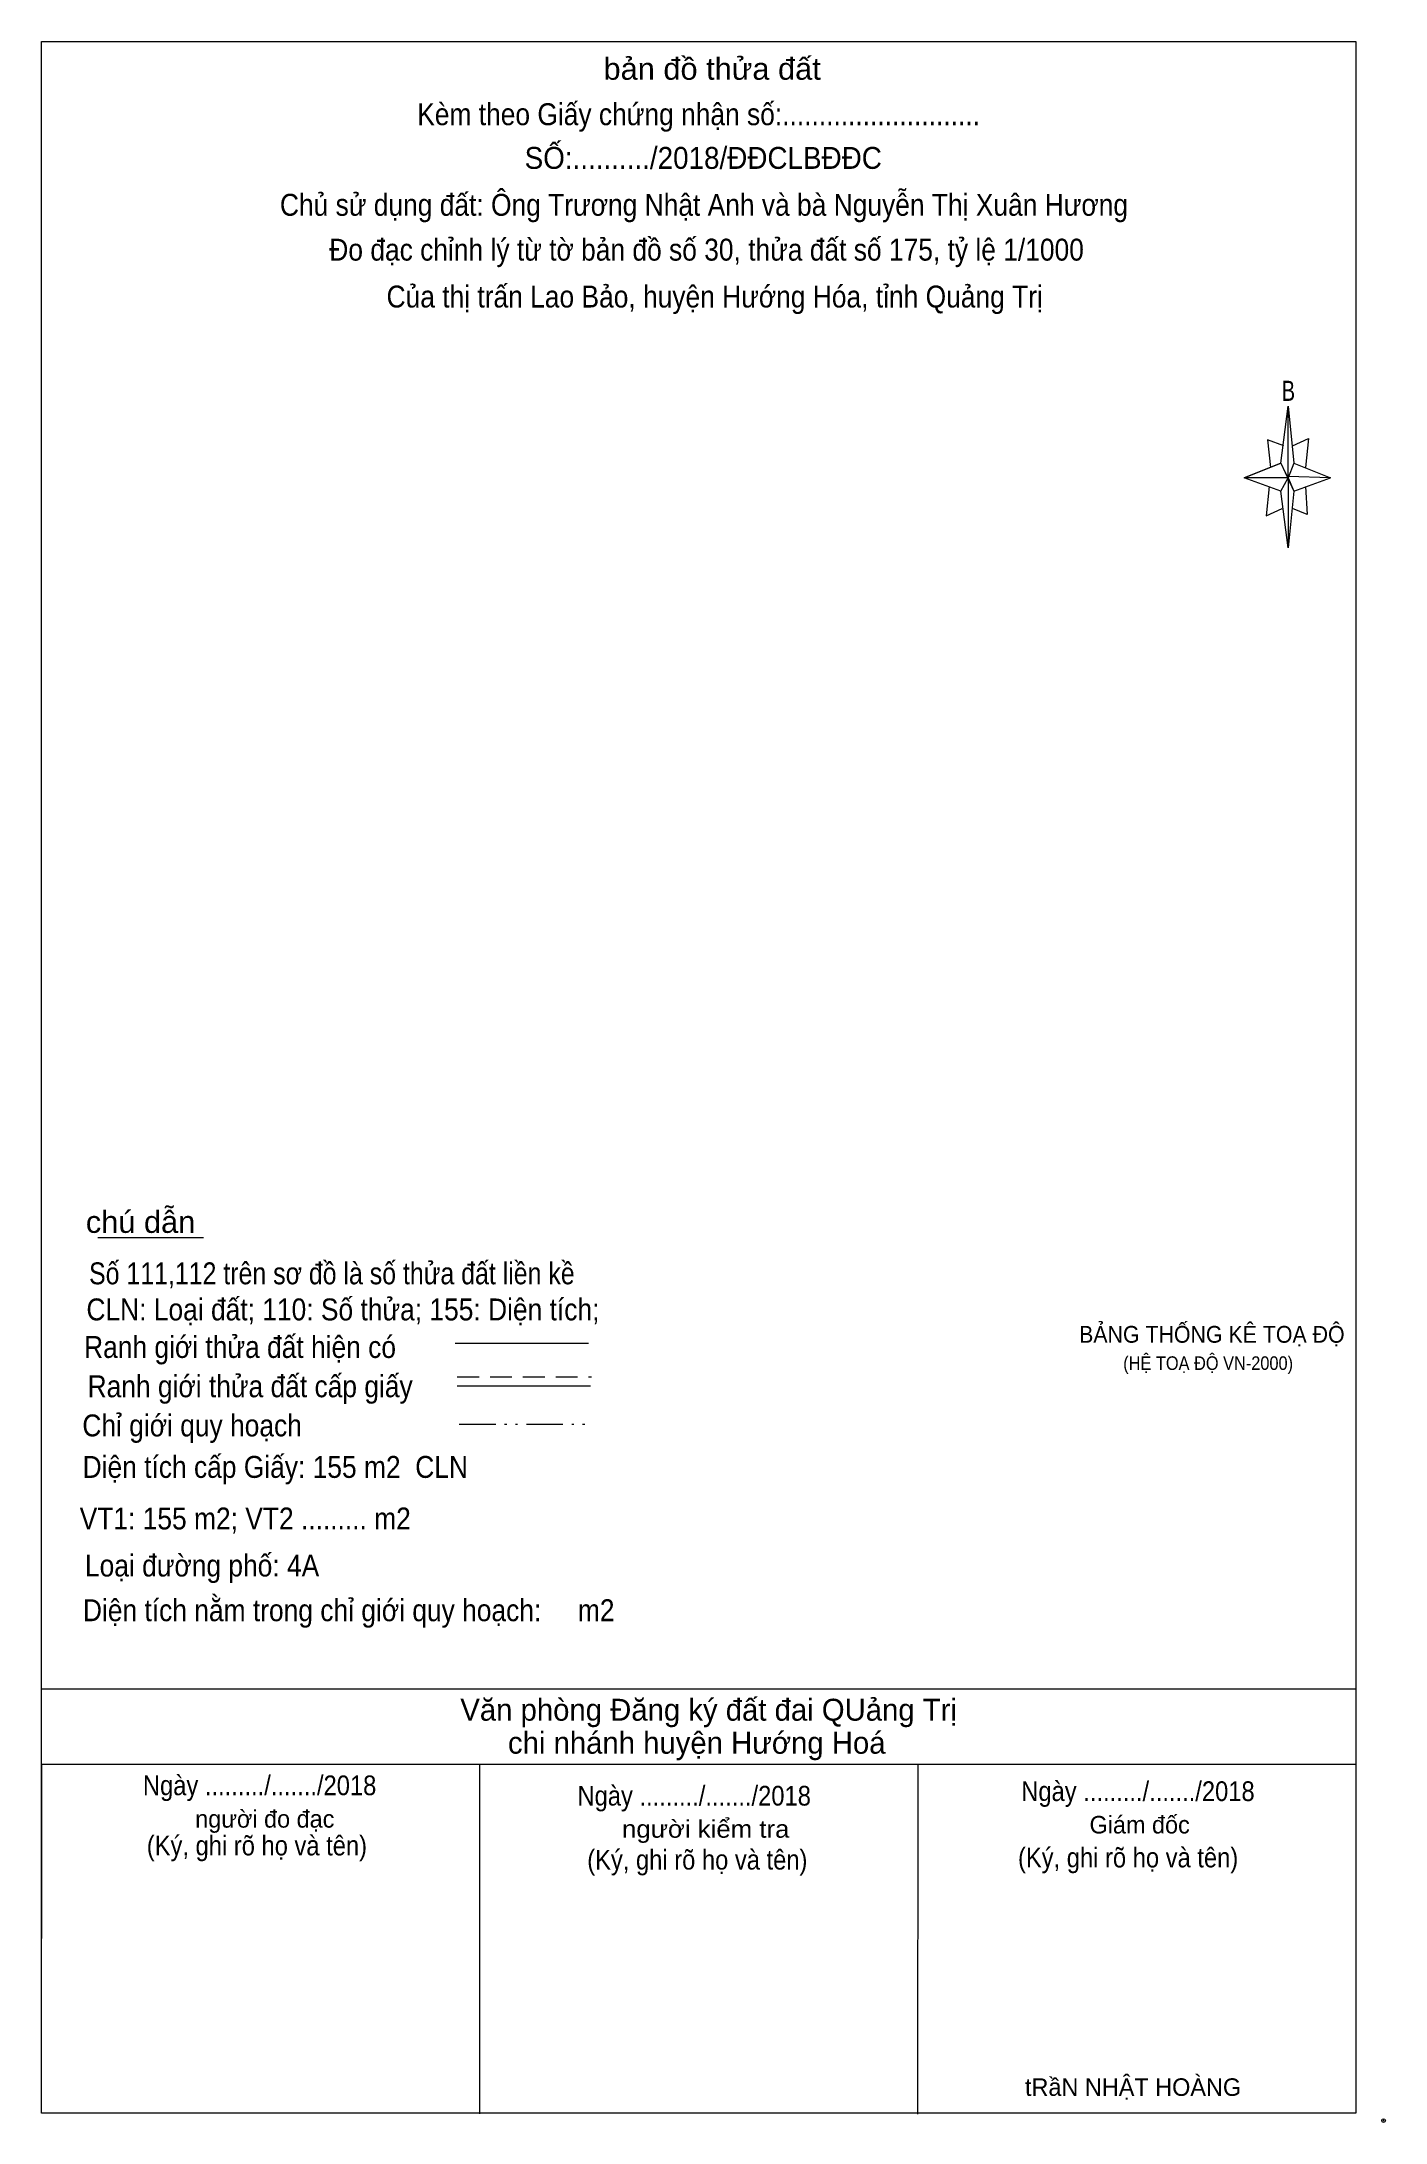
# Model space of a CAD drawing. Header units: metres. Extents: x 550505 to 551085, y 1840139 to 1840284.
# Drawn here: x 550771.8 to 550863.9, y 1840138.9 to 1840281.3 of the extents above; entities that cross this region are included whole.
import ezdxf
from ezdxf.enums import TextEntityAlignment as Align

# ---------------------------------------------------------------- set-up
doc = ezdxf.new("R2010")
doc.units = ezdxf.units.M
doc.header["$LTSCALE"] = 0.5
doc.header["$PDMODE"] = 32
doc.header["$PDSIZE"] = 0.25
doc.linetypes.add('DASH_DOUBLE_DOT', pattern=[9.2, 5, -1.2, 0.3, -1.2, 0.3, -1.2])
doc.linetypes.add('MEDIUM_DASHED', pattern=[4.5, 3, -1.5])
doc.layers.add('1', color=7, linetype='Continuous')
for name, color, linetype, lineweight in [('17', 7, 'Continuous', 13), ('5', 7, 'Continuous', 13), ('6', 7, 'Continuous', 13), ('63', 7, 'DASH_DOUBLE_DOT', 13)]:
    doc.layers.add(name, color=color, linetype=linetype, lineweight=lineweight)

msp = doc.modelspace()

# ---------------------------------------------------------------- texts
at = {"layer": '1'}
for s, height, width, p in [('BẢNG THỐNG KÊ TOẠ ĐỘ ', 1.15, 0.95, (550842.88, 1840192.26)), ('(HỆ TOẠ ĐỘ VN-2000)', 0.93, 0.9, (550845.9, 1840190.4))]:
    msp.add_text(s, height=height, dxfattribs=dict(at, width=width)).set_placement(p)
at = {"layer": '5'}
for s, height, width, p in [('bản đồ thửa đất', 1.5, 1.05, (550817.75, 1840278.71)), ('Kèm theo Giấy chứng nhận số:...........................', 1.5, 0.9, (550816.82, 1840275.6)), ('SỐ:........../2018/ĐĐCLBĐĐC', 1.5, 0.95, (550817.14, 1840272.61)), ('Chủ sử dụng đất: Ông Trương Nhật Anh và bà Nguyễn Thị Xuân Hương', 1.5, 0.9, (550817.19, 1840269.4)), ('Đo đạc chỉnh lý từ tờ bản đồ số 30, thửa đất số 175, tỷ lệ 1/1000 ', 1.5, 0.9, (550817.62, 1840266.33)), ('Của thị trấn Lao Bảo, huyện Hướng Hóa, tỉnh Quảng Trị', 1.5, 0.9, (550817.925, 1840263.12)), ('B', 1.378, 0.75, (550857.21, 1840256.73))]:
    msp.add_text(s, height=height, dxfattribs=dict(at, width=width)).set_placement(p, align=Align.CENTER)
at = {"layer": '6'}
for s, width, p in [('chú dẫn', 1.05, (550774.86, 1840199.78)), ('Số 111,112 trên sơ đồ là số thửa đất liền kề', 0.85, (550775.08, 1840196.26)), ('CLN: Loại đất; 110: Số thửa; 155: Diện tích;', 0.9, (550774.9, 1840193.79)), ('Ranh giới thửa đất hiện có ', 0.9, (550774.74, 1840191.22)), ('Ranh giới thửa đất cấp giấy', 0.9, (550774.98, 1840188.53)), ('Chỉ giới quy hoạch', 0.9, (550774.62, 1840185.85)), ('Diện tích cấp Giấy: 155 m2  CLN', 0.9, (550774.64, 1840183.01)), ('VT1: 155 m2; VT2 ......... m2', 0.9, (550774.44, 1840179.48)), ('Loại đường phố: 4A', 0.9, (550774.8, 1840176.26)), ('Diện tích nằm trong chỉ giới quy hoạch:     m2', 0.9, (550774.66, 1840173.2))]:
    msp.add_text(s, height=1.5, dxfattribs=dict(at, width=width)).set_placement(p)
for s, height, p in [(' Văn phòng Đăng ký đất đai QUảng Trị', 1.5, (550817.23, 1840166.39)), ('chi nhánh huyện Hướng Hoá', 1.5, (550816.695, 1840164.13)), ('người đo đạc', 1.2, (550787.115, 1840159.07)), ('Giám đốc', 1.2, (550847.025, 1840158.67)), ('tRầN NHẬT HOÀNG', 1.2, (550846.575, 1840140.71))]:
    msp.add_text(s, height=height, dxfattribs=at).set_placement(p, align=Align.CENTER)
for s, height, width, p in [('Ngày ........./......./2018', 1.35, 0.9, (550786.76, 1840161.29)), ('Ngày ........./......./2018', 1.35, 0.9, (550846.91, 1840160.89)), ('Ngày ........./......./2018', 1.35, 0.9, (550816.52, 1840160.58)), ('người kiểm tra', 1.2, 1.1, (550817.31, 1840158.38)), ('(Ký, ghi rõ họ và tên)', 1.35, 0.9, (550786.575, 1840157.17)), ('(Ký, ghi rõ họ và tên)', 1.35, 0.9, (550816.735, 1840156.2)), ('(Ký, ghi rõ họ và tên)', 1.35, 0.9, (550846.235, 1840156.35))]:
    msp.add_text(s, height=height, dxfattribs=dict(at, width=width)).set_placement(p, align=Align.CENTER)

# ---------------------------------------------------------------- linework, layer by layer
at = {"layer": '17'}
for p, q in [((550775.67, 1840199.46), (550782.91, 1840199.46)), ((550771.83, 1840139.52), (550771.85, 1840163.42)), ((550801.83, 1840139.49), (550801.85, 1840163.4)), ((550831.83, 1840139.46), (550831.85, 1840163.38))]:
    msp.add_line(p, q, dxfattribs=at)
at = {"layer": '5'}
for p, q in [((550856.69, 1840252.46), (550857.19, 1840256.36)), ((550857.59, 1840252.46), (550860.09, 1840251.46)), ((550856.69, 1840250.56), (550854.19, 1840251.46)), ((550858.39, 1840250.86), (550858.49, 1840248.96)), ((550857.59, 1840250.56), (550857.19, 1840246.66)), ((550858.49, 1840248.96), (550857.49, 1840249.36))]:
    msp.add_line(p, q, dxfattribs=at)
for points in [[(550771.83, 1840281.32), (550861.83, 1840281.32), (550861.83, 1840139.52), (550771.83, 1840139.52)], [(550857.19, 1840256.36), (550857.59, 1840252.46), (550857.19, 1840251.46)], [(550857.19, 1840251.46), (550854.19, 1840251.46), (550856.69, 1840252.46), (550857.59, 1840250.56), (550860.09, 1840251.46), (550857.19, 1840251.56)], [(550857.19, 1840251.46), (550857.19, 1840246.66), (550856.69, 1840250.56)]]:
    msp.add_lwpolyline(points, close=True, dxfattribs=at)
for points in [[(550856.89, 1840253.66), (550855.79, 1840254.06), (550855.99, 1840252.16)], [(550857.49, 1840253.66), (550858.59, 1840254.16), (550858.39, 1840252.16)], [(550857.19, 1840251.46), (550856.69, 1840252.46), (550854.19, 1840251.46)], [(550855.89, 1840250.86), (550855.69, 1840248.86), (550856.79, 1840249.36)], [(550857.19, 1840251.46), (550857.59, 1840250.56), (550860.09, 1840251.46)]]:
    msp.add_lwpolyline(points, dxfattribs=at)
at = {"layer": '6'}
for p, q in [((550800.15, 1840192.24), (550809.29, 1840192.24)), ((550800.29, 1840189.3), (550809.43, 1840189.3)), ((550771.83, 1840168.58), (550861.83, 1840168.58)), ((550771.83, 1840168.58), (550861.83, 1840168.58)), ((550771.83, 1840163.42), (550861.83, 1840163.42))]:
    msp.add_line(p, q, dxfattribs=at)
at = {"layer": '6', "linetype": 'MEDIUM_DASHED'}
msp.add_line((550800.29, 1840189.92), (550809.49, 1840189.92), dxfattribs=at)
at = {"layer": '6'}
msp.add_point((550863.73, 1840139.02), dxfattribs=at)
at = {"layer": '63'}
msp.add_line((550800.43, 1840186.68), (550809.63, 1840186.68), dxfattribs=at)

msp.set_redraw_order([(e.dxf.handle, doc.entitydb.next_handle()) for e in msp.query("TEXT MTEXT ATTDEF DIMENSION ARC_DIMENSION")])  # texts and dimensions are drawn at this point

doc.saveas('drawing.dxf')
